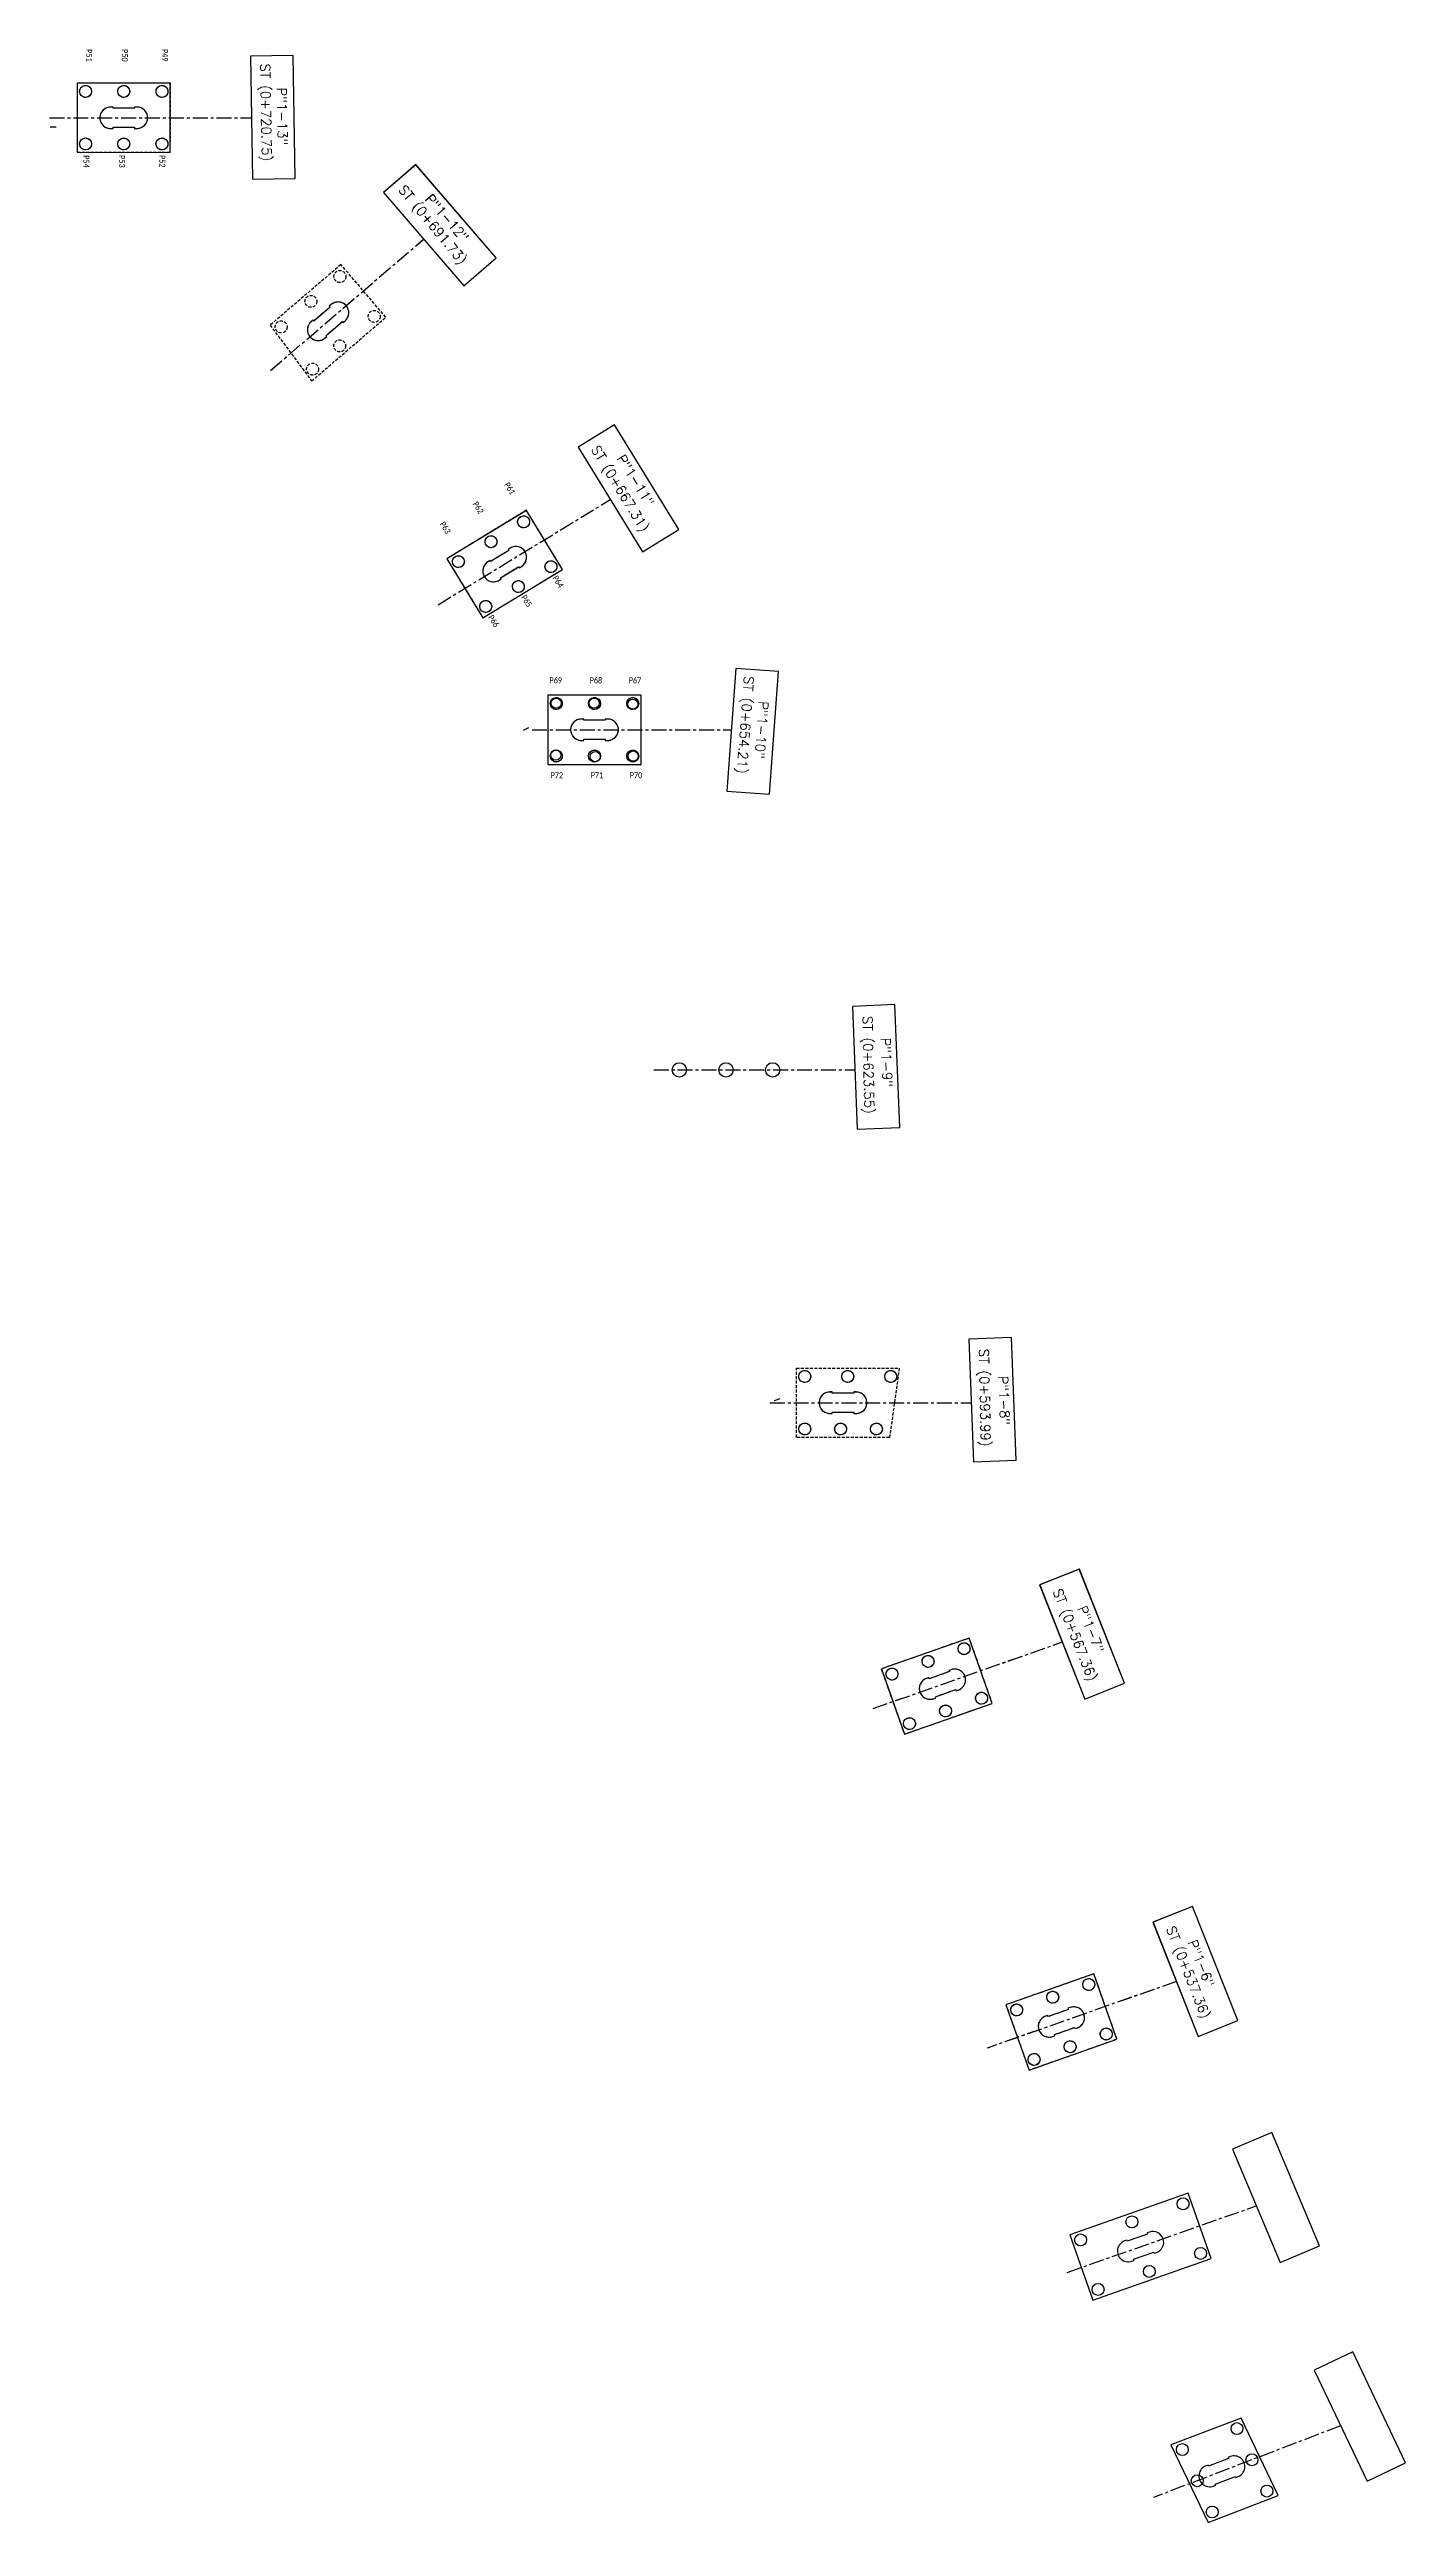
# Model space of a CAD drawing. Header units: metres. Extents: x 205782 to 206106, y 3635013 to 3635356.
# Drawn here: x 205947.3 to 206060.9, y 3635103 to 3635310.1 of the extents above; entities that cross this region are included whole.
import ezdxf

# ---------------------------------------------------------------- set-up
doc = ezdxf.new("R2010")
doc.units = ezdxf.units.M
doc.linetypes.add('CENTER', pattern=[2, 1.25, -0.25, 0.25, -0.25])
doc.linetypes.add('DASHED2', pattern=[0.375, 0.25, -0.125])
for name, color, linetype in [('A-BLDG', 7, 'Continuous'), ('C-ROAD-STAN-MAJR', 11, 'Continuous'), ('WES-AXES', 9, 'CENTER'), ('WES-CONCRETE', 3, 'Continuous'), ('WES-PILES', 2, 'Continuous'), ('WES-TEXT', 255, 'Continuous')]:
    doc.layers.add(name, color=color, linetype=linetype)
doc.styles.add('CEO-Text-300', font='simplex.shx', dxfattribs={"height": 0.81})
doc.styles.add('T25-100', font='calibri.ttf', dxfattribs={"width": 0.8, "height": 250})

msp = doc.modelspace()

# ---------------------------------------------------------------- texts
at = {"layer": 'A-BLDG', "color": 5, "style": 'CEO-Text-300'}
for s, rotation, p in [('ST (0+720.75)', 270.984339, (205964.974, 3635308.9325, 29.5189)), (' P"1-13"', 271.03846, (205966.3472, 3635307.4747)), ('ST (0+691.73)', 309.680188, (205976.4921, 3635298.3378, 29.5189)), (' P"1-12"', 310.914282, (205978.3578, 3635297.9767)), ('ST (0+667.31)', 301.305902, (205992.642, 3635276.6282, 29.5189)), (' P"1-11"', 301.868843, (205994.4869, 3635276.329, 29.5189)), ('ST (0+654.21)', 265.730316, (206005.4961, 3635257.6471, 29.5189)), (' P"1-10"', 266.019068, (206006.7555, 3635256.1097)), ('ST (0+623.55)', 271.135927, (206015.4136, 3635229.1536, 29.5189)), (' P"1-9"', 272.463996, (206016.9089, 3635227.8775, 53.7864)), ('ST (0+593.99)', 271.135927, (206025.1638, 3635201.2735, 29.5189)), (' P"1-8"', 272.463996, (206026.7415, 3635199.557, 29.5189)), ('ST (0+567.36)', 291.535289, (206031.3204, 3635180.9763, 29.5189)), (' P"1-7"', 291.868718, (206033.1777, 3635180.0659, 29.5189)), ('ST (0+537.36)', 291.535289, (206040.8101, 3635152.7199, 29.5189)), (' P"1-6"', 291.868718, (206042.4083, 3635152.082, 29.5189))]:
    msp.add_text(s, height=0.81, rotation=rotation, dxfattribs=at).set_placement(p)
at = {"layer": 'WES-TEXT', "style": 'CEO-Text-300'}
for s, rotation, p in [('ST (0+720.75)', 270.984339, (205964.974, 3635308.9325, 29.5189)), (' P"1-13"', 271.03846, (205966.3472, 3635307.4747)), ('ST (0+667.31)', 301.305902, (205992.642, 3635276.6282, 29.5189)), (' P"1-11"', 301.868843, (205994.4869, 3635276.329, 29.5189)), ('ST (0+654.21)', 265.730316, (206005.4961, 3635257.6471, 29.5189)), (' P"1-10"', 266.019068, (206006.7555, 3635256.1097))]:
    msp.add_text(s, height=0.81, rotation=rotation, dxfattribs=at).set_placement(p)
at = {"layer": 'WES-TEXT', "color": 6, "char_height": 0.5, "attachment_point": 1, "style": 'T25-100'}
for s, insert, rotation in [('P51', (205950.8909, 3635310.1393), 269.592423), ('P50', (205953.8829, 3635310.1435), 269.592423), ('P49', (205957.2513, 3635310.1594), 269.592423), ('P54', (205950.6552, 3635301.2572), 269.592423), ('P53', (205953.6472, 3635301.2614), 269.592423), ('P52', (205957.0156, 3635301.2773), 269.592423), ('P61', (205985.8029, 3635273.924), 301.626203), ('P62', (205983.164, 3635272.3134), 301.626203), ('P63', (205980.4066, 3635270.6306), 301.626203), ('P64', (205989.8483, 3635266.1121), 301.626203), ('P65', (205987.2094, 3635264.5015), 301.626203), ('P66', (205984.452, 3635262.8187), 301.626203), ('P69', (205989.1938, 3635257.529), 359.19178), ('P68', (205992.5545, 3635257.5327), 359.19178), ('P67', (205995.825, 3635257.529), 359.19178), ('P72', (205989.287, 3635249.5838), 359.19178), ('P71', (205992.6477, 3635249.5875), 359.19178), ('P70', (205995.9182, 3635249.5838), 359.19178)]:
    msp.add_mtext_dynamic_manual_height_columns(s, width=3.558653, gutter_width=1250, heights=[0], dxfattribs=dict(at, insert=insert, rotation=rotation))

# ---------------------------------------------------------------- blocks, each defined once
blk = doc.blocks.new('PILES')
at = {"layer": 'WES-CONCRETE'}
blk.add_lwpolyline([(205827.17, 3635318.41), (205832.97, 3635318.41), (205832.97, 3635326.21), (205827.17, 3635326.21)], close=True, dxfattribs=at)
at = {"layer": 'WES-PILES'}
for centre in [(205827.87, 3635325.51), (205832.27, 3635325.51), (205827.87, 3635322.31), (205832.27, 3635322.31), (205827.87, 3635319.11), (205832.27, 3635319.11)]:
    blk.add_circle(centre, 0.5, dxfattribs=at)
blk = doc.blocks.new('AeccTickLine')
blk.add_line((0, -0.5), (0, 0.5))
blk = doc.blocks.new('43er43ew34')
at = {"layer": 'WES-AXES', "linetype": 'CENTER'}
for p, q in [((205965.82, 3635283.22), (205978.65, 3635294.23)), ((206007.64, 3635196.76), (206024.44, 3635196.76)), ((206016.29, 3635171.14), (206032.14, 3635176.72)), ((206041.7, 3635148.28), (206025.86, 3635142.7))]:
    blk.add_line(p, q, dxfattribs=at)
at = {"layer": 'WES-CONCRETE', "linetype": 'DASHED2'}
for points in [[(205970.4, 3635285.95), (205970.55, 3635286.08), (205970.48, 3635286.16), (205971.85, 3635287.33), (205971.92, 3635287.25), (205972.07, 3635287.38, 1), (205970.9, 3635288.75), (205970.74, 3635288.62), (205970.81, 3635288.54), (205969.44, 3635287.37), (205969.38, 3635287.45), (205969.23, 3635287.32, 1), (205970.4, 3635285.95)], [(206012.67, 3635195.86), (206012.87, 3635195.86), (206012.87, 3635195.96), (206014.67, 3635195.96), (206014.67, 3635195.86), (206014.87, 3635195.86, 1), (206014.87, 3635197.66), (206014.67, 3635197.66), (206014.67, 3635197.56), (206012.87, 3635197.56), (206012.87, 3635197.66), (206012.67, 3635197.66, 1), (206012.67, 3635195.86)]]:
    blk.add_lwpolyline(points, format="xyb", dxfattribs=at)
at = {"layer": 'WES-CONCRETE', "color": 3, "linetype": 'DASHED2'}
for points in [[(205970.4, 3635285.95), (205970.55, 3635286.08), (205970.48, 3635286.16), (205971.85, 3635287.33), (205971.92, 3635287.25), (205972.07, 3635287.38, 1), (205970.9, 3635288.75), (205970.74, 3635288.62), (205970.81, 3635288.54), (205969.44, 3635287.37), (205969.38, 3635287.45), (205969.23, 3635287.32, 1), (205970.4, 3635285.95)], [(206012.67, 3635195.86), (206012.87, 3635195.86), (206012.87, 3635195.96), (206014.67, 3635195.96), (206014.67, 3635195.86), (206014.87, 3635195.86, 1), (206014.87, 3635197.66), (206014.67, 3635197.66), (206014.67, 3635197.56), (206012.87, 3635197.56), (206012.87, 3635197.66), (206012.67, 3635197.66, 1), (206012.67, 3635195.86)], [(206021.36, 3635171.97), (206021.55, 3635172.04), (206021.51, 3635172.13), (206023.21, 3635172.73), (206023.24, 3635172.63), (206023.43, 3635172.7, 1), (206022.83, 3635174.4), (206022.65, 3635174.33), (206022.68, 3635174.24), (206020.98, 3635173.64), (206020.95, 3635173.73), (206020.76, 3635173.67, 1), (206021.36, 3635171.97)], [(206031.32, 3635143.67), (206031.51, 3635143.74), (206031.48, 3635143.83), (206033.18, 3635144.43), (206033.21, 3635144.34), (206033.4, 3635144.4, 1), (206032.8, 3635146.1), (206032.61, 3635146.04), (206032.65, 3635145.94), (206030.95, 3635145.34), (206030.91, 3635145.44), (206030.73, 3635145.37, 1), (206031.32, 3635143.67)]]:
    blk.add_lwpolyline(points, format="xyb", dxfattribs=at)
at = {"layer": 'WES-CONCRETE', "color": 4, "linetype": 'DASHED2', "transparency": 33554687}
blk.add_lwpolyline([(206016.98, 3635174.46), (206018.91, 3635168.99), (206026.27, 3635171.58), (206024.34, 3635177.05)], close=True, dxfattribs=at)
at = {"layer": 'WES-CONCRETE', "color": 4, "linetype": 'DASHED2'}
blk.add_lwpolyline([(206027.42, 3635146.33), (206029.35, 3635140.86), (206036.7, 3635143.45), (206034.78, 3635148.92)], close=True, dxfattribs=at)
at = {"layer": 'WES-PILES', "color": 4, "linetype": 'DASHED2', "transparency": 33554687}
for points in [[(205971.72, 3635292.1), (205965.8, 3635287.02), (205969.27, 3635282.35), (205975.49, 3635287.69), (205971.72, 3635292.1)], [(206009.87, 3635199.66), (206018.48, 3635199.66), (206017.67, 3635193.86), (206009.87, 3635193.86), (206009.87, 3635199.66)]]:
    blk.add_lwpolyline(points, dxfattribs=at)
at = {"layer": 'WES-PILES', "color": 1, "linetype": 'DASHED2', "transparency": 33554687}
for centre in [(205971.64, 3635291.1), (205969.21, 3635289.02), (205974.51, 3635287.76), (205966.72, 3635286.88), (205971.62, 3635285.29), (205969.35, 3635283.34), (206010.57, 3635198.96), (206014.17, 3635198.96), (206017.77, 3635198.96), (206010.57, 3635194.56), (206013.57, 3635194.56), (206016.57, 3635194.56), (206023.91, 3635176.16), (206017.87, 3635174.03), (206020.89, 3635175.09), (206025.37, 3635172.01), (206019.34, 3635169.88), (206022.35, 3635170.94), (206031.33, 3635146.96), (206034.35, 3635148.03), (206028.31, 3635145.9), (206032.79, 3635142.81), (206035.81, 3635143.88), (206029.77, 3635141.75)]:
    blk.add_circle(centre, 0.5, dxfattribs=at)
at = {"layer": 'WES-TEXT', "linetype": 'ByBlock'}
for points in [[(205975.3, 3635298.13), (205982.01, 3635290.33), (205984.72, 3635292.67), (205978, 3635300.47)], [(206024.3, 3635202.08), (206024.71, 3635191.8), (206028.28, 3635191.94), (206027.87, 3635202.23)], [(206030.24, 3635181.51), (206034.03, 3635171.94), (206037.35, 3635173.26), (206033.56, 3635182.83)], [(206039.73, 3635153.25), (206043.52, 3635143.68), (206046.84, 3635145), (206043.05, 3635154.57)]]:
    blk.add_lwpolyline(points, close=True, dxfattribs=at)
at = {"layer": 'C-ROAD-STAN-MAJR', "color": 11, "linetype": 'Continuous', "lineweight": -3, "xscale": 0.5, "yscale": 0.5, "zscale": 0.5, "rotation": 109.4047213629091}
blk.add_blockref('AeccTickLine', (206008.24, 3635197.01), dxfattribs=at)
at = {"layer": 'WES-TEXT', "style": 'CEO-Text-300'}
for s, rotation, p in [('ST (0+691.73)', 309.6802, (205976.49, 3635298.34, 29.52)), (' P"1-12"', 310.9143, (205978.36, 3635297.98)), ('ST (0+593.99)', 271.1359, (206025.16, 3635201.27, 29.52)), (' P"1-8"', 272.464, (206026.74, 3635199.56, 29.52)), ('ST (0+567.36)', 291.5353, (206031.32, 3635180.98, 29.52)), (' P"1-7"', 291.8687, (206033.18, 3635180.07, 29.52)), ('ST (0+537.36)', 291.5353, (206040.81, 3635152.72, 29.52)), (' P"1-6"', 291.8687, (206042.41, 3635152.08, 29.52))]:
    blk.add_text(s, height=0.81, rotation=rotation, dxfattribs=at).set_placement(p)

# ---------------------------------------------------------------- linework, layer by layer
for centre, radius in [((205989.7465, 3635255.3512, 14.222), 0.4238), ((205992.9251, 3635255.3606, 14.2), 0.4268), ((205996.1609, 3635255.272, 14.201), 0.4221), ((205989.721, 3635251.0174, 14.236), 0.4284), ((205993.0146, 3635250.8814, 14.249), 0.4257), ((205996.1977, 3635250.9263, 14.26), 0.4287)]:
    msp.add_circle(centre, radius)
at = {"layer": 'WES-AXES', "linetype": 'CENTER'}
for p, q in [((205947.3146, 3635304.4042), (205964.2277, 3635304.4012)), ((205947.3146, 3635304.4042), (205964.2277, 3635304.4012)), ((205965.8232, 3635283.2185), (205978.6535, 3635294.2311)), ((205979.8527, 3635263.6082), (205994.2782, 3635272.4122)), ((205979.8527, 3635263.6082), (205994.2782, 3635272.4122)), ((205987.7252, 3635253.1329), (206004.4272, 3635253.1329)), ((205987.7252, 3635253.1329), (206004.4272, 3635253.1329)), ((205997.9227, 3635224.6394, 24.2675), (206014.7227, 3635224.6394, 24.2675)), ((206007.6397, 3635196.7593), (206024.4397, 3635196.7593)), ((206007.6397, 3635196.7593), (206024.4397, 3635196.7593)), ((206016.2948, 3635171.1404), (206032.1404, 3635176.722)), ((206041.7028, 3635148.2841), (206025.8571, 3635142.7025)), ((206041.7028, 3635148.2841), (206025.8571, 3635142.7025)), ((206032.539, 3635123.9018), (206048.3847, 3635129.4834)), ((206055.4453, 3635111.0649), (206039.7603, 3635105.0463))]:
    msp.add_line(p, q, dxfattribs=at)
at = {"layer": 'WES-CONCRETE', "color": 4, "linetype": 'DASHED2'}
for points in [[(205949.6372, 3635307.3038), (205949.6361, 3635301.5038), (205957.4361, 3635301.5024), (205957.4372, 3635307.3024)], [(205980.5962, 3635267.4497), (205983.6177, 3635262.4989), (205990.2757, 3635266.5624), (205987.2541, 3635271.5132)], [(205989.0599, 3635256.0329), (205989.0599, 3635250.2329), (205996.8599, 3635250.2329), (205996.8599, 3635256.0329)]]:
    msp.add_lwpolyline(points, close=True, dxfattribs=at)
at = {"layer": 'WES-CONCRETE', "color": 3}
for points in [[(205952.4363, 3635303.4983), (205952.6363, 3635303.4982), (205952.6363, 3635303.5982), (205954.4363, 3635303.5979), (205954.4363, 3635303.4979), (205954.6363, 3635303.4979, 1), (205954.6366, 3635305.2979), (205954.4366, 3635305.2979), (205954.4366, 3635305.1979), (205952.6366, 3635305.1982), (205952.6366, 3635305.2982), (205952.4366, 3635305.2983, 1), (205952.4363, 3635303.4983)], [(205970.3982, 3635285.9506), (205970.5499, 3635286.0809), (205970.4848, 3635286.1567), (205971.8507, 3635287.3291), (205971.9158, 3635287.2532), (205972.0676, 3635287.3835, 1), (205970.8952, 3635288.7493), (205970.7434, 3635288.6191), (205970.8086, 3635288.5432), (205969.4427, 3635287.3708), (205969.3776, 3635287.4467), (205969.2258, 3635287.3165, 1), (205970.3982, 3635285.9506)], [(205984.9656, 3635265.6652), (205985.1363, 3635265.7694), (205985.0842, 3635265.8548), (205986.6206, 3635266.7925), (205986.6727, 3635266.7071), (205986.8434, 3635266.8113, 1), (205985.9057, 3635268.3478), (205985.735, 3635268.2436), (205985.7871, 3635268.1582), (205984.2507, 3635267.2205), (205984.1986, 3635267.3059), (205984.0278, 3635267.2017, 1), (205984.9656, 3635265.6652)], [(205991.8599, 3635252.2329), (205992.0599, 3635252.2329), (205992.0599, 3635252.3329), (205993.8599, 3635252.3329), (205993.8599, 3635252.2329), (205994.0599, 3635252.2329, 1), (205994.0599, 3635254.0329), (205993.8599, 3635254.0329), (205993.8599, 3635253.9329), (205992.0599, 3635253.9329), (205992.0599, 3635254.0329), (205991.8599, 3635254.0329, 1), (205991.8599, 3635252.2329)], [(206012.67, 3635195.8593), (206012.87, 3635195.8593), (206012.87, 3635195.9593), (206014.67, 3635195.9593), (206014.67, 3635195.8593), (206014.87, 3635195.8593, 1), (206014.87, 3635197.6593), (206014.67, 3635197.6593), (206014.67, 3635197.5593), (206012.87, 3635197.5593), (206012.87, 3635197.6593), (206012.67, 3635197.6593, 1), (206012.67, 3635195.8593)], [(206012.67, 3635195.8593), (206012.87, 3635195.8593), (206012.87, 3635195.9593), (206014.67, 3635195.9593), (206014.67, 3635195.8593), (206014.87, 3635195.8593, 1), (206014.87, 3635197.6593), (206014.67, 3635197.6593), (206014.67, 3635197.5593), (206012.87, 3635197.5593), (206012.87, 3635197.6593), (206012.67, 3635197.6593, 1), (206012.67, 3635195.8593)], [(206021.3569, 3635171.9693), (206021.5456, 3635172.0358), (206021.5123, 3635172.1301), (206023.2101, 3635172.7281), (206023.2433, 3635172.6338), (206023.4319, 3635172.7003, 1), (206022.8339, 3635174.398), (206022.6453, 3635174.3316), (206022.6785, 3635174.2373), (206020.9807, 3635173.6392), (206020.9475, 3635173.7335), (206020.7589, 3635173.6671, 1), (206021.3569, 3635171.9693)], [(206031.3239, 3635143.6739), (206031.5126, 3635143.7404), (206031.4793, 3635143.8347), (206033.1771, 3635144.4327), (206033.2103, 3635144.3384), (206033.399, 3635144.4049, 1), (206032.8009, 3635146.1026), (206032.6123, 3635146.0362), (206032.6455, 3635145.9418), (206030.9478, 3635145.3438), (206030.9145, 3635145.4381), (206030.7259, 3635145.3717, 1), (206031.3239, 3635143.6739)], [(206031.3239, 3635143.6739), (206031.5126, 3635143.7404), (206031.4793, 3635143.8347), (206033.1771, 3635144.4327), (206033.2103, 3635144.3384), (206033.399, 3635144.4049, 1), (206032.8009, 3635146.1026), (206032.6123, 3635146.0362), (206032.6455, 3635145.9418), (206030.9478, 3635145.3438), (206030.9145, 3635145.4381), (206030.7259, 3635145.3717, 1), (206031.3239, 3635143.6739)], [(206037.953, 3635124.8546), (206038.1416, 3635124.9211), (206038.1084, 3635125.0154), (206039.8062, 3635125.6134), (206039.8394, 3635125.5191), (206040.028, 3635125.5856, 1), (206039.43, 3635127.2833), (206039.2413, 3635127.2169), (206039.2746, 3635127.1226), (206037.5768, 3635126.5245), (206037.5436, 3635126.6188), (206037.355, 3635126.5524, 1), (206037.953, 3635124.8546)], [(206044.7978, 3635106.0151), (206044.9846, 3635106.0867), (206044.9487, 3635106.1801), (206046.6293, 3635106.825), (206046.6651, 3635106.7316), (206046.8518, 3635106.8032, 1), (206046.207, 3635108.4838), (206046.0202, 3635108.4121), (206046.0561, 3635108.3188), (206044.3755, 3635107.6739), (206044.3397, 3635107.7673), (206044.153, 3635107.6956, 1), (206044.7978, 3635106.0151)]]:
    msp.add_lwpolyline(points, format="xyb", dxfattribs=at)
at = {"layer": 'WES-CONCRETE', "color": 4, "linetype": 'DASHED2'}
for points in [[(205952.4363, 3635303.4983), (205952.6363, 3635303.4982), (205952.6363, 3635303.5982), (205954.4363, 3635303.5979), (205954.4363, 3635303.4979), (205954.6363, 3635303.4979, 1), (205954.6366, 3635305.2979), (205954.4366, 3635305.2979), (205954.4366, 3635305.1979), (205952.6366, 3635305.1982), (205952.6366, 3635305.2982), (205952.4366, 3635305.2983, 1), (205952.4363, 3635303.4983)], [(205984.9656, 3635265.6652), (205985.1363, 3635265.7694), (205985.0842, 3635265.8548), (205986.6206, 3635266.7925), (205986.6727, 3635266.7071), (205986.8434, 3635266.8113, 1), (205985.9057, 3635268.3478), (205985.735, 3635268.2436), (205985.7871, 3635268.1582), (205984.2507, 3635267.2205), (205984.1986, 3635267.3059), (205984.0278, 3635267.2017, 1), (205984.9656, 3635265.6652)], [(205991.8599, 3635252.2329), (205992.0599, 3635252.2329), (205992.0599, 3635252.3329), (205993.8599, 3635252.3329), (205993.8599, 3635252.2329), (205994.0599, 3635252.2329, 1), (205994.0599, 3635254.0329), (205993.8599, 3635254.0329), (205993.8599, 3635253.9329), (205992.0599, 3635253.9329), (205992.0599, 3635254.0329), (205991.8599, 3635254.0329, 1), (205991.8599, 3635252.2329)], [(205991.8599, 3635252.2329), (205992.0599, 3635252.2329), (205992.0599, 3635252.3329), (205993.8599, 3635252.3329), (205993.8599, 3635252.2329), (205994.0599, 3635252.2329, 1), (205994.0599, 3635254.0329), (205993.8599, 3635254.0329), (205993.8599, 3635253.9329), (205992.0599, 3635253.9329), (205992.0599, 3635254.0329), (205991.8599, 3635254.0329, 1), (205991.8599, 3635252.2329)]]:
    msp.add_lwpolyline(points, format="xyb", dxfattribs=at)
at = {"layer": 'WES-CONCRETE'}
msp.add_lwpolyline([(206012.67, 3635195.8593), (206012.87, 3635195.8593), (206012.87, 3635195.9593), (206014.67, 3635195.9593), (206014.67, 3635195.8593), (206014.87, 3635195.8593, 1), (206014.87, 3635197.6593), (206014.67, 3635197.6593), (206014.67, 3635197.5593), (206012.87, 3635197.5593), (206012.87, 3635197.6593), (206012.67, 3635197.6593, 1), (206012.67, 3635195.8593)], format="xyb", dxfattribs=at)
at = {"layer": 'WES-CONCRETE', "transparency": 33554687}
for points in [[(206016.9814, 3635174.4569), (206018.9084, 3635168.9869), (206026.2654, 3635171.5779), (206024.3384, 3635177.0489)], [(206027.42, 3635146.328), (206029.347, 3635140.857), (206036.704, 3635143.449), (206034.777, 3635148.919)]]:
    msp.add_lwpolyline(points, close=True, dxfattribs=at)
at = {"layer": 'WES-CONCRETE'}
for points in [[(206027.42, 3635146.328), (206029.347, 3635140.8575), (206036.7039, 3635143.4489), (206034.7769, 3635148.9195)], [(206032.7767, 3635127.0605), (206034.7037, 3635121.5895), (206044.6063, 3635125.0775), (206042.6793, 3635130.5485)], [(206050.2198, 3635105.216), (206047.1138, 3635111.7141), (206041.2318, 3635109.457), (206044.3378, 3635102.9589)]]:
    msp.add_lwpolyline(points, close=True, dxfattribs=at)
at = {"layer": 'WES-CONCRETE', "color": 112}
msp.add_lwpolyline([(206044.7978, 3635106.0151), (206044.9846, 3635106.0867), (206044.9487, 3635106.1801), (206046.6293, 3635106.825), (206046.6651, 3635106.7316), (206046.8518, 3635106.8032, 1), (206046.207, 3635108.4838), (206046.0202, 3635108.4121), (206046.0561, 3635108.3188), (206044.3755, 3635107.6739), (206044.3397, 3635107.7673), (206044.153, 3635107.6956, 1), (206044.7978, 3635106.0151)], format="xyb", dxfattribs=at)
at = {"layer": 'WES-PILES', "color": 1, "linetype": 'DASHED2'}
for centre in [(205950.337, 3635306.6037), (205953.537, 3635306.6031), (205956.737, 3635306.6025), (205950.3362, 3635302.2037), (205953.5362, 3635302.2031), (205956.7362, 3635302.2025), (205987.0213, 3635270.551), (205981.5584, 3635267.2169), (205984.2898, 3635268.8839), (205986.582, 3635265.1282), (205989.3135, 3635266.7952), (205983.8505, 3635263.4611), (205989.7599, 3635255.3329), (205992.9599, 3635255.3329), (205996.1599, 3635255.3329), (205989.7599, 3635250.9329), (205992.9599, 3635250.9329), (205996.1599, 3635250.9329)]:
    msp.add_circle(centre, 0.5, dxfattribs=at)
at = {"layer": 'WES-PILES', "color": 1}
for centre in [(206000.0648, 3635224.6394, 24.2675), (206000.0648, 3635224.6394, 24.2675), (206000.0648, 3635224.6394, 24.2675), (206000.0648, 3635224.6394, 24.2675), (206003.9702, 3635224.6394, 24.2675), (206003.9702, 3635224.6394, 24.2675), (206003.9702, 3635224.6394, 24.2675), (206003.9702, 3635224.6394, 24.2675), (206007.8757, 3635224.6394, 24.2675), (206007.8757, 3635224.6394, 24.2675), (206007.8757, 3635224.6394, 24.2675), (206007.8757, 3635224.6394, 24.2675)]:
    msp.add_circle(centre, 0.6, dxfattribs=at)
at = {"layer": 'WES-PILES', "color": 1, "transparency": 33554687}
for centre in [(206010.57, 3635198.9594), (206014.17, 3635198.9594), (206017.77, 3635198.9594), (206010.57, 3635194.5594), (206013.57, 3635194.5594), (206016.57, 3635194.5594), (206023.9111, 3635176.1558), (206017.8746, 3635174.0295), (206020.8929, 3635175.0927), (206025.3729, 3635172.0058), (206019.3365, 3635169.8794), (206022.3547, 3635170.9426), (206031.331, 3635146.9635), (206034.3493, 3635148.0267), (206028.3128, 3635145.9003), (206032.7929, 3635142.8134), (206035.8111, 3635143.8766), (206029.7747, 3635141.7503)]:
    msp.add_circle(centre, 0.5, dxfattribs=at)
at = {"layer": 'WES-PILES', "color": 1, "transparency": 33554534}
for centre in [(206031.3315, 3635146.9633), (206034.3497, 3635148.0265), (206028.3133, 3635145.9001), (206032.7934, 3635142.8132), (206035.8116, 3635143.8764), (206029.7751, 3635141.7501)]:
    msp.add_circle(centre, 0.5, dxfattribs=at)
at = {"layer": 'WES-PILES', "transparency": 33554687}
for centre in [(206037.9606, 3635128.144), (206042.2521, 3635129.6557), (206033.669, 3635126.6323), (206039.4224, 3635123.994), (206043.7139, 3635125.5056), (206035.1309, 3635122.4823), (206046.7638, 3635110.83), (206042.189, 3635109.0746), (206048.0144, 3635108.2135), (206043.4397, 3635106.4581), (206049.2651, 3635105.5971), (206044.6903, 3635103.8416)]:
    msp.add_circle(centre, 0.5, dxfattribs=at)
at = {"layer": 'WES-TEXT', "linetype": 'ByBlock'}
for points in [[(205964.1512, 3635309.5468), (205964.3041, 3635299.2556), (205967.8776, 3635299.314), (205967.7247, 3635309.6052)], [(205964.1512, 3635309.5468), (205964.3041, 3635299.2556), (205967.8776, 3635299.314), (205967.7247, 3635309.6052)], [(205975.2959, 3635298.131), (205982.0112, 3635290.3312), (205984.7161, 3635292.6671), (205978.0008, 3635300.4669)], [(205991.5843, 3635276.7969), (205996.9766, 3635268.0302), (206000.018, 3635269.9073), (205994.6256, 3635278.6739)], [(205991.5843, 3635276.7969), (205996.9766, 3635268.0302), (206000.018, 3635269.9073), (205994.6256, 3635278.6739)], [(206004.8043, 3635258.2649), (206004.0408, 3635248.0009), (206007.6053, 3635247.7412), (206008.3688, 3635258.0051)], [(206004.8043, 3635258.2649), (206004.0408, 3635248.0009), (206007.6053, 3635247.7412), (206008.3688, 3635258.0051)], [(206014.5522, 3635229.9606), (206014.9611, 3635219.6764), (206018.532, 3635219.8237), (206018.1231, 3635230.1079)], [(206024.3024, 3635202.0806), (206024.7113, 3635191.7963), (206028.2822, 3635191.9437), (206027.8733, 3635202.2279)], [(206024.3024, 3635202.0806), (206024.7113, 3635191.7963), (206028.2822, 3635191.9437), (206027.8733, 3635202.2279)], [(206030.2422, 3635181.5055), (206034.0302, 3635171.9356), (206037.3514, 3635173.256), (206033.5633, 3635182.8259)], [(206039.7319, 3635153.2491), (206043.52, 3635143.6792), (206046.8411, 3635144.9996), (206043.053, 3635154.5695)], [(206039.7319, 3635153.2491), (206043.52, 3635143.6792), (206046.8411, 3635144.9996), (206043.053, 3635154.5695)], [(206046.3914, 3635134.2279), (206050.378, 3635124.7389), (206053.6709, 3635126.1282), (206049.6843, 3635135.6171)], [(206053.2364, 3635115.7129), (206057.6542, 3635106.4169), (206060.8799, 3635107.9559), (206056.462, 3635117.2518)]]:
    msp.add_lwpolyline(points, close=True, dxfattribs=at)

# ---------------------------------------------------------------- block references
at = {"layer": 'C-ROAD-STAN-MAJR', "color": 11, "linetype": 'Continuous', "lineweight": -3}
for p, xscale, yscale, zscale, rotation in [((205947.6261, 3635303.6048), 0.4999999999999999, 0.4999999999999999, 0.4999999999999999, 89.43497720263049), ((205987.2176, 3635253.1699), 0.5, 0.5, 0.5, 116.5506491135587)]:
    msp.add_blockref('AeccTickLine', p, dxfattribs=dict(at, xscale=xscale, yscale=yscale, zscale=zscale, rotation=rotation))
at = {"layer": 'Defpoints'}
msp.add_blockref('43er43ew34', (0, 0), dxfattribs=at)
at = {"layer": 'WES-CONCRETE'}
for p, rotation in [((-3429331.3593, 3841794.2275), 269.9896016330752), ((-3004298.1442, 1917124.5039), 301.3962694775782), ((-3429329.3514, 3841083.197), 270.0000000707413)]:
    msp.add_blockref('PILES', p, dxfattribs=dict(at, rotation=rotation))

msp.set_redraw_order([(e.dxf.handle, doc.entitydb.next_handle()) for e in msp.query("TEXT MTEXT ATTDEF DIMENSION ARC_DIMENSION")])  # texts and dimensions are drawn at this point

doc.saveas('drawing.dxf')
